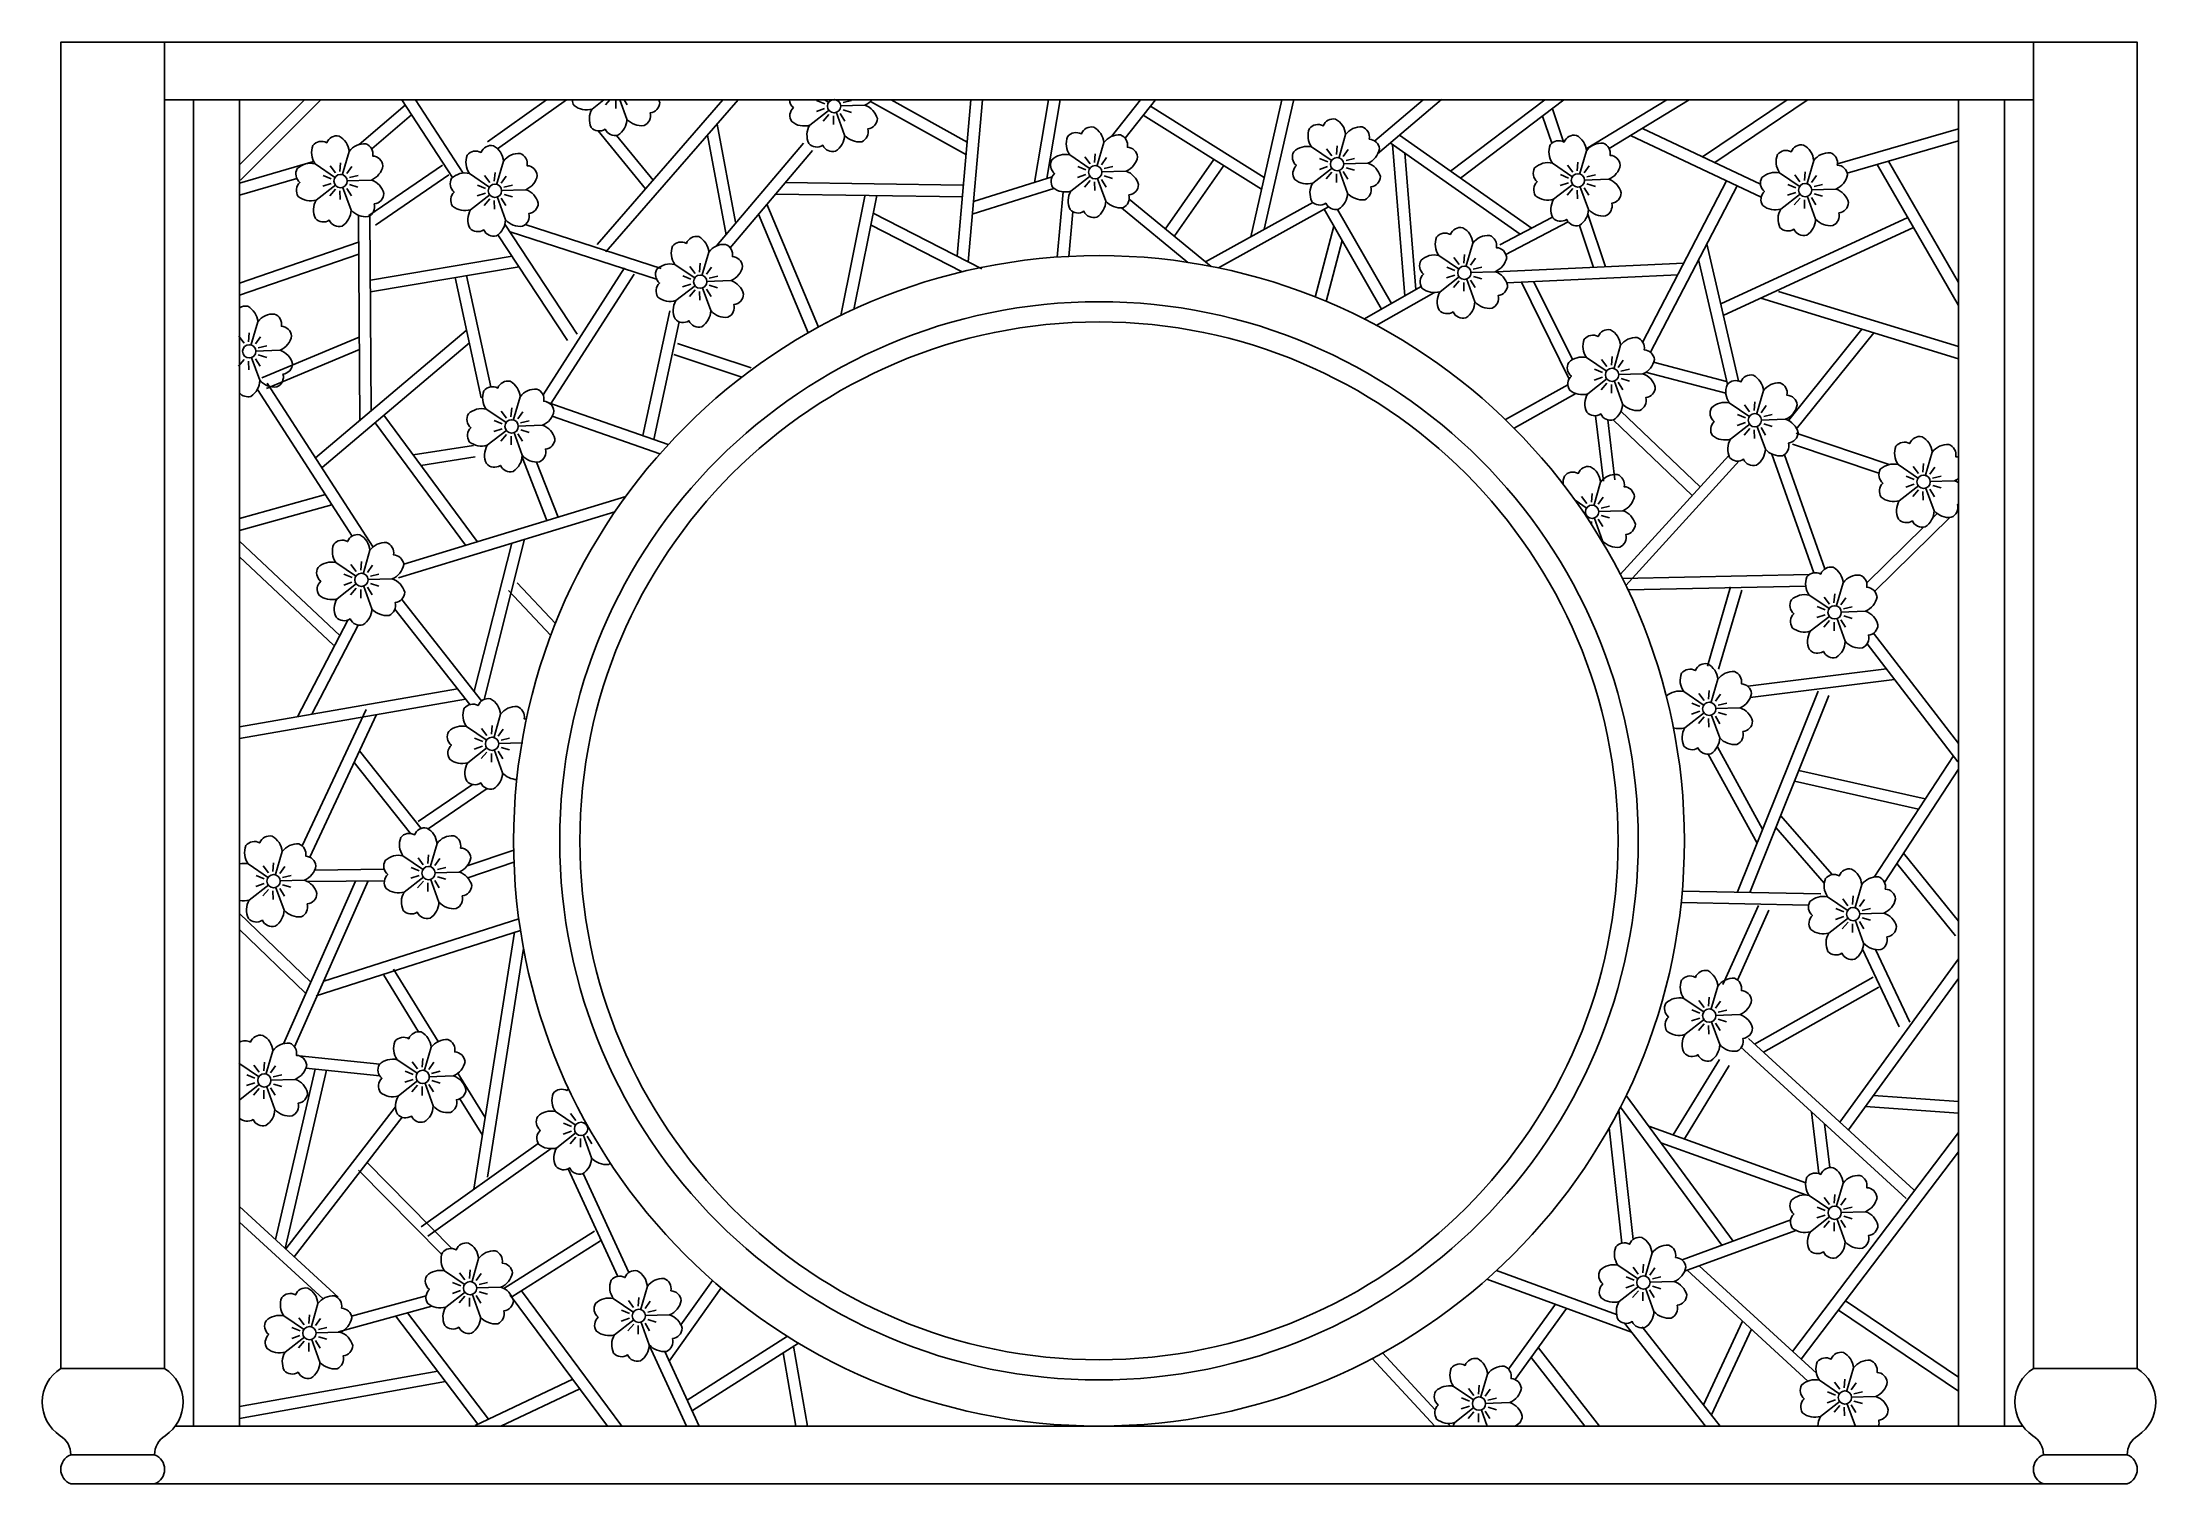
# Model space of a CAD drawing. Header units: metres. Extents: x 4363 to 8027, y 1003 to 3503.
import ezdxf

# ---------------------------------------------------------------- set-up
doc = ezdxf.new("R2010")
doc.units = ezdxf.units.M
for name, color, linetype in [('3', 3, 'Continuous'), ('4', 4, 'Continuous'), ('7', 7, 'Continuous')]:
    doc.layers.add(name, color=color, linetype=linetype)

msp = doc.modelspace()

# ---------------------------------------------------------------- linework, layer by layer
at = {"layer": '3'}
for p, q in [((4817.61, 3402.87), (4704.92, 3290.32)), ((4845.91, 3402.87), (4706.44, 3263.57)), ((4912.06, 3325.45), (4992.04, 3393.93)), ((4934, 3317.91), (5003.06, 3377.04)), ((4986.21, 3402.87), (5074.04, 3268.22)), ((5010.09, 3402.87), (5092.85, 3275.99)), ((5237.08, 3402.87), (5134.62, 3330.3)), ((5271.69, 3402.87), (5152.14, 3318.2)), ((5316.1, 3387.03), (5336.43, 3402.87)), ((5325.08, 3152.26), (5542.92, 3402.87)), ((5339.5, 3394.18), (5346.94, 3402.87)), ((5340.18, 3139.14), (5569.42, 3402.87)), ((5357.42, 3387.9), (5357.18, 3403.04)), ((5376.51, 3369.64), (5364.45, 3402.87)), ((5376.94, 3394.1), (5371.58, 3402.87)), ((5693.47, 3359.11), (5727.45, 3385.59)), ((5704.94, 3382.9), (5719.27, 3387.81)), ((5705.38, 3401.89), (5719.41, 3396.06)), ((5716.87, 3366.26), (5726.75, 3377.8)), ((5719.54, 3402.87), (5727.04, 3397.8)), ((5734.79, 3359.98), (5734.55, 3375.12)), ((5753.88, 3341.72), (5739.19, 3382.21)), ((5789.08, 3393.79), (5746.03, 3392.33)), ((5754.31, 3366.18), (5746.39, 3379.14)), ((5765.95, 3401.76), (5751.18, 3398.23)), ((5765.82, 3381.28), (5751.34, 3385.73)), ((5798.71, 3400.04), (5965.43, 3307.52)), ((5834.82, 3402.87), (5966.44, 3329.84)), ((5972.87, 3402.87), (5948.99, 3131.76)), ((5992.95, 3402.87), (5968.2, 3121.92)), ((6107.18, 3402.87), (6083.33, 3259.92)), ((6127.46, 3402.87), (6104.73, 3266.67)), ((6267.16, 3402.87), (6216.95, 3339.52)), ((6292.68, 3402.87), (6240.2, 3336.66)), ((6271.61, 3376.28), (6476.87, 3247.84)), ((6284.11, 3392.06), (6481.58, 3268.48)), ((6512.21, 3402.87), (6458.07, 3165.41)), ((6532.4, 3401.42), (6481.56, 3178.44)), ((6756.95, 3402.87), (6673.05, 3331.72)), ((6788.92, 3403.76), (6677.69, 3309.43)), ((6967.97, 3402.87), (6804.49, 3279.5)), ((7001.17, 3402.87), (6821.68, 3267.41)), ((6964.18, 3374.95), (6980.05, 3327.73)), ((6981.01, 3387.65), (7000.31, 3330.23)), ((7179.75, 3402.87), (7039.77, 3317.84)), ((7218.28, 3402.87), (7079.6, 3318.64)), ((7387.92, 3402.87), (7241.45, 3304.08)), ((7423.03, 3402.43), (7262.51, 3294.16)), ((5326.44, 3349.07), (5408.83, 3248.61)), ((5358.66, 3341.32), (5422.14, 3263.92)), ((5516.28, 3341.74), (5548.38, 3169.09)), ((5533.04, 3361.02), (5564.64, 3191.06)), ((6622.58, 3342.85), (6610.66, 3301.45)), ((6715.85, 3341.8), (6945.96, 3180.06)), ((7116.3, 3340.93), (7343.09, 3234.08)), ((7137.06, 3353.26), (7341.84, 3256.78)), ((7475.31, 3291.8), (7685.08, 3352.56)), ((4894.83, 3313.52), (4882.91, 3272.13)), ((5682.78, 3327.94), (5531.86, 3149.56)), ((5698.05, 3315.02), (5555.53, 3146.57)), ((6144.19, 3307.46), (6179.88, 3283.33)), ((6170.37, 3303.9), (6179.46, 3291.79)), ((6188.56, 3309.35), (6187.35, 3294.21)), ((6203.28, 3328.89), (6191.36, 3287.49)), ((6207.99, 3302.9), (6199.28, 3290.5)), ((6394.32, 3299.5), (6309.86, 3178.99)), ((6563.49, 3321.42), (6599.18, 3297.29)), ((6577.52, 3301.38), (6591.55, 3295.54)), ((6589.66, 3317.86), (6598.76, 3305.75)), ((6607.86, 3323.31), (6606.64, 3308.17)), ((6627.29, 3316.86), (6618.58, 3304.46)), ((6638.09, 3301.24), (6623.32, 3297.72)), ((6700.09, 3328.43), (6925.3, 3170.13)), ((6703.85, 3325.79), (6725.41, 3063.07)), ((6725.15, 3310.82), (6744.59, 3073.91)), ((7040.2, 3314.72), (7028.28, 3273.32)), ((7492.29, 3275.9), (7685.08, 3331.74)), ((4704.92, 3258.28), (4833.31, 3296.21)), ((4704.92, 3237.42), (4804.08, 3266.72)), ((4835.74, 3292.09), (4871.43, 3267.96)), ((4849.77, 3272.05), (4863.8, 3266.22)), ((4861.91, 3288.54), (4871.01, 3276.42)), ((4880.11, 3293.99), (4878.89, 3278.84)), ((4933.48, 3263.95), (4890.42, 3262.49)), ((4899.54, 3287.53), (4890.83, 3275.14)), ((4910.35, 3271.91), (4895.57, 3268.39)), ((5056.69, 3289.5), (4929.1, 3202.18)), ((5067.99, 3273), (4940.4, 3185.68)), ((5103.4, 3275.29), (5139.09, 3251.16)), ((5129.58, 3271.74), (5138.67, 3259.63)), ((5147.77, 3277.19), (5146.55, 3262.05)), ((5162.49, 3296.73), (5150.57, 3255.33)), ((5167.2, 3270.73), (5158.49, 3258.34)), ((5977.41, 3226.51), (6113.74, 3269.51)), ((6146.32, 3244.63), (6180.29, 3271.12)), ((6157.78, 3268.43), (6172.12, 3273.34)), ((6158.22, 3287.42), (6172.25, 3281.58)), ((6169.71, 3251.79), (6179.59, 3263.32)), ((6206.72, 3227.24), (6192.03, 3267.74)), ((6241.93, 3279.32), (6198.87, 3277.86)), ((6207.15, 3251.7), (6199.23, 3264.67)), ((6218.8, 3287.28), (6204.02, 3283.76)), ((6218.66, 3266.81), (6204.18, 3271.26)), ((6411.29, 3288.87), (6326.24, 3167.51)), ((6565.61, 3258.59), (6599.59, 3285.08)), ((6577.08, 3282.39), (6591.41, 3287.3)), ((6589.01, 3265.75), (6598.89, 3277.28)), ((6606.93, 3259.46), (6606.69, 3274.61)), ((6626.02, 3241.2), (6611.33, 3281.7)), ((6661.23, 3293.28), (6618.17, 3291.82)), ((6626.45, 3265.66), (6618.53, 3278.63)), ((6637.96, 3280.77), (6623.48, 3285.22)), ((6981.11, 3293.28), (7016.8, 3269.16)), ((6995.14, 3273.24), (7009.17, 3267.41)), ((7007.29, 3289.73), (7016.38, 3277.62)), ((7025.48, 3295.18), (7024.27, 3280.04)), ((7078.85, 3265.14), (7035.79, 3263.69)), ((7044.91, 3288.73), (7036.2, 3276.33)), ((7055.72, 3273.11), (7040.94, 3269.58)), ((7283.14, 3262.33), (7137.65, 2983.24)), ((7375.05, 3276.42), (7410.74, 3252.29)), ((7401.22, 3272.87), (7410.32, 3260.75)), ((7419.42, 3278.32), (7418.2, 3263.18)), ((7434.14, 3297.86), (7422.22, 3256.46)), ((7438.85, 3271.86), (7430.14, 3259.47)), ((7544.33, 3290.97), (7685.08, 3046.26)), ((7564.11, 3296.7), (7685.08, 3086.37)), ((4837.86, 3229.27), (4871.84, 3255.75)), ((4849.33, 3253.06), (4863.66, 3257.97)), ((4861.26, 3236.42), (4871.14, 3247.96)), ((4879.18, 3230.14), (4878.94, 3245.28)), ((4898.27, 3211.87), (4883.58, 3252.37)), ((4898.7, 3236.33), (4890.78, 3249.3)), ((4910.21, 3251.44), (4895.73, 3255.89)), ((5105.53, 3212.47), (5139.5, 3238.96)), ((5116.99, 3236.27), (5131.33, 3241.17)), ((5117.43, 3255.25), (5131.46, 3249.42)), ((5128.92, 3219.62), (5138.8, 3231.16)), ((5146.84, 3213.34), (5146.6, 3228.49)), ((5165.93, 3195.08), (5151.24, 3235.58)), ((5201.14, 3247.15), (5158.08, 3245.7)), ((5166.36, 3219.54), (5158.44, 3232.5)), ((5178.01, 3255.12), (5163.23, 3251.59)), ((5177.87, 3234.64), (5163.39, 3239.09)), ((5634.29, 3239.66), (5958.92, 3234.78)), ((5651, 3259.41), (5959.22, 3254.78)), ((5789.1, 3235.9), (5747.21, 3028.75)), ((5809.74, 3237.02), (5769.79, 3039.51)), ((5976.55, 3205.27), (6116.82, 3249.51)), ((6132.97, 3243.41), (6122.29, 3130.26)), ((6187.63, 3245.5), (6187.39, 3260.65)), ((6247.48, 3230.51), (6389.28, 3114.1)), ((6379.74, 3121.94), (6565.68, 3225.12)), ((6983.24, 3230.46), (7017.21, 3256.95)), ((6994.71, 3254.26), (7009.04, 3259.17)), ((7006.63, 3237.61), (7016.51, 3249.15)), ((7024.55, 3231.33), (7024.32, 3246.48)), ((7043.64, 3213.07), (7028.95, 3253.57)), ((7044.07, 3237.53), (7036.15, 3250.49)), ((7055.58, 3252.63), (7041.1, 3257.09)), ((7301.24, 3253.8), (7150.94, 2965.46)), ((7377.17, 3213.6), (7411.15, 3240.08)), ((7388.64, 3237.39), (7402.97, 3242.3)), ((7389.08, 3256.38), (7403.11, 3250.55)), ((7400.57, 3220.75), (7410.45, 3232.29)), ((7418.49, 3214.47), (7418.25, 3229.61)), ((7437.58, 3196.21), (7422.89, 3236.7)), ((7472.79, 3248.28), (7429.73, 3246.82)), ((7438.01, 3220.67), (7430.09, 3233.63)), ((7449.65, 3256.25), (7434.88, 3252.72)), ((7449.52, 3235.77), (7435.04, 3240.22)), ((4910.95, 3202.06), (4913.4, 2846.9)), ((4930.95, 3202.2), (4933.28, 2863.72)), ((5604.78, 3204.79), (5690.89, 2998.83)), ((5619.29, 3221.94), (5708.46, 3008.66)), ((5803.52, 3206.27), (5991.97, 3109.74)), ((6149.79, 3208.8), (6142.49, 3131.51)), ((6234.04, 3215.67), (6349.26, 3121.08)), ((6402.16, 3111.51), (6592.9, 3217.35)), ((6585.28, 3213.12), (6684.62, 3040.01)), ((6608.45, 3212.93), (6702.03, 3049.85)), ((6890.05, 3151.64), (6980.32, 3198.98)), ((6899.33, 3133.93), (7008.57, 3191.21)), ((7042.44, 3204.92), (7073.2, 3113.44)), ((7597.24, 3198.99), (7272.91, 3049.1)), ((4911.26, 3156.19), (4704.92, 3085.27)), ((5152.82, 3169.02), (5273.38, 2985.88)), ((5164.8, 3187.19), (5290.09, 2996.88)), ((5174.31, 3173.88), (5429.49, 3091.28)), ((5200.21, 3186.52), (5435.65, 3110.31)), ((5798.56, 3186.34), (5957.81, 3104.77)), ((6602.19, 3183.65), (6570.08, 3061.02)), ((6616.39, 3158.91), (6588.76, 3053.38)), ((6843.23, 3154.52), (6831.31, 3113.12)), ((7027.96, 3185.23), (7052.43, 3112.46)), ((7248.95, 3153.49), (7303.54, 2915.57)), ((7607.25, 3181.58), (7277.14, 3029.03)), ((4911.41, 3135.09), (4704.92, 3064.12)), ((5177.37, 3131.73), (4931.72, 3090.45)), ((5459.34, 3117.6), (5495.02, 3093.47)), ((5503.7, 3119.5), (5502.49, 3104.35)), ((5518.43, 3139.03), (5506.51, 3097.63)), ((6784.14, 3133.08), (6819.83, 3108.95)), ((6810.32, 3129.53), (6819.41, 3117.42)), ((6828.51, 3134.98), (6827.3, 3119.84)), ((6847.94, 3128.53), (6839.23, 3116.13)), ((6882.99, 3104.53), (7208.83, 3119.79)), ((7234.71, 3126.16), (7284.43, 2909.43)), ((5189.39, 3113.47), (4931.86, 3070.19)), ((5078.49, 3094.83), (5124.06, 2886.41)), ((5098.23, 3098.15), (5140.4, 2905.31)), ((5372.51, 3111.54), (5230.99, 2891.66)), ((5389.32, 3100.72), (5244.17, 2875.18)), ((5461.46, 3054.78), (5495.44, 3081.26)), ((5472.93, 3078.57), (5487.26, 3083.48)), ((5473.37, 3097.56), (5487.39, 3091.73)), ((5485.51, 3114.04), (5494.61, 3101.93)), ((5557.07, 3089.46), (5514.02, 3088)), ((5523.14, 3113.04), (5514.43, 3100.65)), ((5533.94, 3097.42), (5519.17, 3093.9)), ((5533.81, 3076.95), (5519.33, 3081.4)), ((6753.57, 3078.99), (6654.26, 3022.85)), ((6786.27, 3070.26), (6820.24, 3096.75)), ((6797.74, 3094.06), (6812.07, 3098.96)), ((6798.17, 3113.04), (6812.2, 3107.21)), ((6809.66, 3077.41), (6819.55, 3088.95)), ((6827.59, 3071.13), (6827.35, 3086.28)), ((6846.67, 3052.87), (6831.98, 3093.37)), ((6881.88, 3104.94), (6838.82, 3103.49)), ((6847.1, 3077.33), (6839.18, 3090.29)), ((6858.75, 3112.91), (6843.97, 3109.38)), ((6858.61, 3092.43), (6844.14, 3096.89)), ((6902.23, 3085.41), (7198.73, 3099.29)), ((6927.38, 3086.59), (7010.14, 2918.83)), ((6949.18, 3087.61), (7015.87, 2952.42)), ((5484.86, 3061.93), (5494.74, 3073.46)), ((5502.78, 3055.64), (5502.54, 3070.79)), ((5521.87, 3037.38), (5507.18, 3077.88)), ((5522.29, 3061.84), (5514.38, 3074.81)), ((6775.33, 3068.32), (6675.55, 3011.91)), ((7342.61, 3059.28), (7685.08, 2954.03)), ((7373.04, 3070.85), (7685.08, 2974.95)), ((4736.51, 3018.23), (4724.59, 2976.83)), ((5450.76, 3037), (5404, 2820.71)), ((5467.1, 3017.95), (5423.03, 2814.06)), ((7517.79, 3005.44), (7390.45, 2847.01)), ((4703.59, 2993.24), (4712.69, 2981.12)), ((4721.79, 2998.69), (4720.57, 2983.55)), ((4775.16, 2968.65), (4732.1, 2967.19)), ((4741.22, 2992.23), (4732.51, 2979.84)), ((4752.03, 2976.62), (4737.25, 2973.09)), ((4912.4, 2991.37), (4743.67, 2920.94)), ((4912.55, 2969.76), (4751.38, 2902.48)), ((4836.49, 2781.85), (5097.6, 3002.71)), ((4848.25, 2765.6), (5103.3, 2981.34)), ((5464.16, 2980.46), (5591.75, 2937.98)), ((7099.29, 2977.45), (7087.37, 2936.06)), ((7538.37, 2999.12), (7403.85, 2831.76)), ((4702.94, 2941.12), (4712.82, 2952.66)), ((4720.86, 2934.84), (4720.62, 2949.98)), ((4739.95, 2916.58), (4725.26, 2957.07)), ((4740.38, 2941.04), (4732.46, 2954)), ((4751.89, 2956.14), (4737.41, 2960.59)), ((5457.85, 2961.48), (5575.88, 2922.18)), ((7040.2, 2956.02), (7075.89, 2931.89)), ((7054.23, 2935.98), (7068.26, 2930.15)), ((7066.38, 2952.47), (7075.47, 2940.35)), ((7084.57, 2957.92), (7083.36, 2942.78)), ((7104, 2951.46), (7095.29, 2939.07)), ((7114.81, 2935.85), (7100.03, 2932.32)), ((7156.62, 2947.83), (7283.23, 2914.66)), ((4735.84, 2900.75), (4900.14, 2646.5)), ((4752.64, 2911.6), (4936.25, 2627.47)), ((7007.9, 2908.61), (6899.7, 2848.37)), ((7042.33, 2893.2), (7076.3, 2919.68)), ((7053.8, 2916.99), (7068.13, 2921.9)), ((7065.72, 2900.35), (7075.6, 2911.89)), ((7083.64, 2894.07), (7083.41, 2909.21)), ((7102.73, 2875.81), (7088.04, 2916.3)), ((7137.94, 2927.88), (7094.88, 2926.42)), ((7103.16, 2900.27), (7095.24, 2913.23)), ((7114.67, 2915.37), (7100.19, 2919.82)), ((7142.81, 2930.78), (7281.87, 2894.34)), ((7346.91, 2898.76), (7334.99, 2857.36)), ((5132.32, 2866.69), (5168, 2842.56)), ((5158.49, 2863.13), (5167.59, 2851.02)), ((5176.68, 2868.59), (5175.47, 2853.44)), ((5191.41, 2888.12), (5179.49, 2846.72)), ((5196.12, 2862.13), (5187.41, 2849.74)), ((5237.62, 2878.88), (5448.2, 2805.26)), ((7021.88, 2893.5), (6914.55, 2833.75)), ((7099.87, 2862.96), (7237.21, 2731.84)), ((7287.82, 2877.33), (7323.51, 2853.2)), ((7314, 2873.77), (7323.09, 2861.66)), ((7332.19, 2879.22), (7330.97, 2864.08)), ((7351.62, 2872.77), (7342.91, 2860.37)), ((4939.75, 2842.99), (5096.83, 2630.59)), ((4955.05, 2855.94), (5117.12, 2636.78)), ((5134.44, 2803.87), (5168.42, 2830.35)), ((5145.91, 2827.66), (5160.24, 2832.57)), ((5146.35, 2846.65), (5160.37, 2840.81)), ((5157.84, 2811.02), (5167.72, 2822.55)), ((5194.85, 2786.47), (5180.16, 2826.97)), ((5230.05, 2838.55), (5187, 2837.09)), ((5195.27, 2810.93), (5187.36, 2823.9)), ((5206.92, 2846.51), (5192.15, 2842.99)), ((5206.79, 2826.04), (5192.31, 2830.49)), ((5246.98, 2854.42), (5433.68, 2789.15)), ((7056.05, 2855.19), (7069.67, 2741.8)), ((7077.06, 2847.92), (7089.53, 2744.19)), ((7086.71, 2847.87), (7223.73, 2717.05)), ((7289.94, 2814.5), (7323.92, 2840.99)), ((7301.41, 2838.3), (7315.74, 2843.21)), ((7301.85, 2857.29), (7315.88, 2851.45)), ((7313.34, 2821.65), (7323.22, 2833.19)), ((7331.26, 2815.37), (7331.02, 2830.52)), ((7350.35, 2797.11), (7335.66, 2837.61)), ((7385.56, 2849.18), (7342.5, 2847.73)), ((7350.78, 2821.57), (7342.86, 2834.53)), ((7362.43, 2857.15), (7347.65, 2853.62)), ((7362.29, 2836.67), (7347.81, 2841.13)), ((7403.85, 2824.66), (7564.97, 2770.41)), ((5005.95, 2787.11), (5110.52, 2803.36)), ((5175.76, 2804.73), (5175.52, 2819.88)), ((7286.88, 2786.36), (7098.76, 2579.87)), ((7361.82, 2788.59), (7434.66, 2582.8)), ((7383.39, 2787.6), (7453.5, 2589.5)), ((7397.47, 2805.7), (7547.31, 2755.25)), ((7639.55, 2791.96), (7627.63, 2750.56)), ((5019.37, 2768.96), (5113.59, 2783.6)), ((5194.63, 2783.43), (5237.83, 2673.6)), ((5219.48, 2774.88), (5257.02, 2679.45)), ((7305.09, 2776.65), (7108.32, 2560.67)), ((7580.46, 2770.53), (7616.15, 2746.4)), ((7594.49, 2750.49), (7608.52, 2744.65)), ((7606.63, 2766.97), (7615.73, 2754.86)), ((7624.83, 2772.42), (7623.61, 2757.28)), ((7644.26, 2765.97), (7635.55, 2753.57)), ((7655.06, 2750.35), (7640.29, 2746.82)), ((4704.92, 2676.85), (4853.69, 2718.39)), ((4989.46, 2597.84), (5374.42, 2715.26)), ((7031.75, 2715.02), (7040.84, 2702.91)), ((7049.94, 2720.47), (7048.72, 2705.33)), ((7064.66, 2740.01), (7052.74, 2698.61)), ((7069.37, 2714.02), (7060.66, 2701.62)), ((7582.58, 2707.7), (7616.56, 2734.19)), ((7594.05, 2731.5), (7608.38, 2736.41)), ((7605.98, 2714.85), (7615.86, 2726.39)), ((7623.9, 2708.57), (7623.66, 2723.72)), ((7642.99, 2690.31), (7628.3, 2730.81)), ((7678.2, 2742.38), (7635.14, 2740.93)), ((7643.42, 2714.77), (7635.5, 2727.73)), ((7654.93, 2729.87), (7640.45, 2734.33)), ((4704.92, 2656.08), (4865.06, 2700.8)), ((4980.69, 2574.25), (5355.68, 2688.64)), ((7020.45, 2708.52), (7041.26, 2694.45)), ((7068.1, 2638.36), (7053.41, 2678.86)), ((7103.31, 2690.43), (7060.25, 2688.98)), ((7068.53, 2662.82), (7060.61, 2675.78)), ((7080.18, 2698.4), (7065.4, 2694.88)), ((7080.04, 2677.92), (7065.56, 2682.38)), ((7670, 2678.73), (7539.91, 2550.6)), ((7648.3, 2685.42), (7640.06, 2677.31)), ((7685.08, 2693.58), (7683.47, 2691.99)), ((5199.14, 2640.89), (5128.72, 2363.13)), ((7048.85, 2666.65), (7048.77, 2671.77)), ((7624.41, 2661.89), (7526.15, 2565.12)), ((4704.92, 2637.69), (4878.71, 2474.17)), ((4704.92, 2610.23), (4867.77, 2457)), ((4916.17, 2602.37), (4914.96, 2587.23)), ((4930.89, 2621.91), (4918.97, 2580.51)), ((5176.78, 2634.07), (5111.71, 2377.41)), ((4871.8, 2600.48), (4907.49, 2576.35)), ((4885.4, 2561.45), (4899.73, 2566.36)), ((4885.83, 2580.43), (4899.86, 2574.6)), ((4897.98, 2596.92), (4907.07, 2584.81)), ((4969.54, 2572.33), (4926.48, 2570.88)), ((4935.6, 2595.92), (4926.89, 2583.52)), ((4946.41, 2580.3), (4931.63, 2576.77)), ((5185.98, 2565.46), (5252.55, 2494.73)), ((7426.36, 2579.52), (7102.28, 2572.91)), ((7485.28, 2565.55), (7473.36, 2524.15)), ((4873.93, 2537.65), (4907.9, 2564.14)), ((4897.32, 2544.8), (4907.2, 2556.34)), ((4915.24, 2538.52), (4915.01, 2553.67)), ((4934.33, 2520.26), (4919.64, 2560.76)), ((4934.76, 2544.72), (4926.84, 2557.68)), ((4946.27, 2559.82), (4931.8, 2564.28)), ((4985.99, 2536.62), (5124.53, 2360.65)), ((5171.42, 2551.76), (5244.55, 2474.05)), ((7420.41, 2559.39), (7111.95, 2553.11)), ((7290.15, 2558.34), (7249.86, 2421.03)), ((7309.34, 2552.71), (7269.05, 2415.4)), ((7426.19, 2544.12), (7461.88, 2519.99)), ((7452.36, 2540.56), (7461.46, 2528.45)), ((7470.56, 2546.02), (7469.34, 2530.87)), ((7489.99, 2539.56), (7481.28, 2527.17)), ((4892.5, 2500.67), (4805.3, 2333.15)), ((4910.53, 2491.97), (4830.09, 2337.46)), ((4974.07, 2519.43), (5104.15, 2354.2)), ((7428.31, 2481.3), (7462.29, 2507.78)), ((7439.78, 2505.09), (7454.11, 2510)), ((7440.22, 2524.08), (7454.25, 2518.24)), ((7451.71, 2488.45), (7461.59, 2499.98)), ((7469.63, 2482.16), (7469.39, 2497.31)), ((7488.72, 2463.9), (7474.03, 2504.4)), ((7523.93, 2515.98), (7480.87, 2514.52)), ((7489.15, 2488.36), (7481.23, 2501.33)), ((7500.79, 2523.94), (7486.02, 2520.42)), ((7500.66, 2503.47), (7486.18, 2507.92)), ((7526.65, 2459.49), (7684.34, 2254.95)), ((7537.68, 2477.95), (7685.08, 2286.74)), ((7267.84, 2398.21), (7255.92, 2356.82)), ((7319.78, 2385.99), (7560.34, 2416.3)), ((7324.3, 2366.41), (7574.15, 2397.88)), ((5082.78, 2381.36), (4704.92, 2315.72)), ((5096.84, 2363.5), (4704.92, 2295.42)), ((4924.44, 2345.63), (4813.64, 2109.1)), ((7208.75, 2376.78), (7244.44, 2352.65)), ((7222.78, 2356.74), (7236.81, 2350.91)), ((7234.93, 2373.23), (7244.02, 2361.11)), ((7253.12, 2378.68), (7251.9, 2363.54)), ((7306.49, 2348.64), (7263.43, 2347.18)), ((7272.55, 2372.22), (7263.84, 2359.83)), ((7283.36, 2356.6), (7268.58, 2353.08)), ((7441.84, 2377.43), (7302.01, 2029.44)), ((7460.4, 2369.97), (7323.19, 2028.51)), ((4942.55, 2337.14), (4826.6, 2089.62)), ((5098.34, 2316.08), (5134.03, 2291.95)), ((5124.51, 2312.52), (5133.61, 2300.41)), ((5142.7, 2317.98), (5141.49, 2302.83)), ((5157.43, 2337.51), (5145.51, 2296.11)), ((5162.14, 2311.52), (5153.43, 2299.13)), ((7210.88, 2313.96), (7244.85, 2340.44)), ((7222.34, 2337.75), (7236.68, 2342.66)), ((7234.27, 2321.11), (7244.15, 2332.65)), ((7252.19, 2314.83), (7251.95, 2329.97)), ((7271.28, 2296.56), (7256.59, 2337.06)), ((7271.71, 2321.03), (7263.79, 2333.99)), ((7283.22, 2336.13), (7268.74, 2340.58)), ((4912.94, 2273.92), (5019.73, 2139.42)), ((5100.46, 2253.26), (5134.44, 2279.74)), ((5111.93, 2277.05), (5126.26, 2281.96)), ((5112.37, 2296.04), (5126.39, 2290.21)), ((5123.86, 2260.41), (5133.74, 2271.94)), ((5160.87, 2235.86), (5146.18, 2276.36)), ((5196.07, 2287.94), (5153.02, 2286.48)), ((5161.29, 2260.32), (5153.38, 2273.29)), ((5172.94, 2295.9), (5158.17, 2292.38)), ((5172.81, 2275.43), (5158.33, 2279.88)), ((7267.1, 2281.03), (7345.63, 2137.99)), ((4903.46, 2253.69), (5001.16, 2130.64)), ((5141.78, 2254.12), (5141.54, 2269.27)), ((7251.41, 2268.04), (7335.99, 2114)), ((7408.17, 2240), (7627.6, 2190.75)), ((7676.29, 2265.38), (7539.12, 2055.15)), ((7685.08, 2242.25), (7556.9, 2045.79)), ((5108.95, 2215.59), (5014.3, 2151.38)), ((5133.93, 2208.37), (5031.6, 2138.95)), ((7400.62, 2221.2), (7615.93, 2172.87)), ((7368.38, 2140.98), (7452.54, 2044.66)), ((7376.75, 2161.8), (7466.26, 2059.35)), ((4778.68, 2099.32), (4766.76, 2057.92)), ((4988.12, 2091.9), (5023.81, 2067.77)), ((5032.49, 2093.8), (5031.27, 2078.65)), ((5047.21, 2113.33), (5035.29, 2071.94)), ((5180.13, 2101.72), (5099.67, 2074.64)), ((7589.82, 2096.24), (7685.08, 1978.34)), ((4719.59, 2077.89), (4755.28, 2053.76)), ((4733.62, 2057.85), (4747.65, 2052.01)), ((4745.77, 2074.33), (4754.86, 2062.22)), ((4763.96, 2079.79), (4762.74, 2064.64)), ((4783.39, 2073.33), (4774.68, 2060.94)), ((4794.2, 2057.71), (4779.42, 2054.19)), ((4835.04, 2067.28), (4955.67, 2068.58)), ((4990.24, 2029.08), (5024.22, 2055.56)), ((5001.71, 2052.87), (5016.04, 2057.78)), ((5002.15, 2071.86), (5016.18, 2066.03)), ((5014.29, 2088.35), (5023.39, 2076.23)), ((5050.65, 2011.68), (5035.96, 2052.18)), ((5085.86, 2063.76), (5042.8, 2062.3)), ((5051.92, 2087.34), (5043.21, 2074.95)), ((5062.73, 2071.72), (5047.95, 2068.2)), ((5062.59, 2051.25), (5048.11, 2055.7)), ((5180.68, 2080.8), (5100.41, 2053.79)), ((7578.33, 2078.64), (7679.88, 1952.95)), ((4721.71, 2015.07), (4755.69, 2041.55)), ((4733.18, 2038.86), (4747.51, 2043.77)), ((4745.11, 2022.22), (4754.99, 2033.75)), ((4763.03, 2015.93), (4762.79, 2031.08)), ((4782.12, 1997.67), (4767.43, 2038.17)), ((4817.33, 2049.75), (4774.27, 2048.29)), ((4782.55, 2022.13), (4774.63, 2035.1)), ((4794.06, 2037.24), (4779.58, 2041.69)), ((4906.03, 2048.05), (4780.77, 1765.97)), ((4928.02, 2048.28), (4800.27, 1760.6)), ((4822.97, 2047.15), (4955.99, 2048.58)), ((5013.64, 2036.23), (5023.52, 2047.77)), ((5031.56, 2029.94), (5031.32, 2045.09)), ((5051.08, 2036.14), (5043.16, 2049.11)), ((7206.25, 2030.74), (7446.6, 2026.17)), ((7458.27, 2020.74), (7493.96, 1996.61)), ((7484.45, 2017.19), (7493.54, 2005.07)), ((7502.64, 2022.64), (7501.42, 2007.5)), ((7517.36, 2042.18), (7505.44, 2000.78)), ((7522.07, 2016.18), (7513.36, 2003.79)), ((4704.92, 1991.72), (4828.26, 1872.92)), ((4850.81, 1874.43), (5189.05, 1982.63)), ((7204.33, 2010.77), (7425.3, 2006.57)), ((7338.29, 2005.95), (7276.67, 1868.64)), ((7356.54, 1997.76), (7302.11, 1876.48)), ((7460.39, 1957.92), (7494.37, 1984.4)), ((7471.86, 1981.72), (7486.2, 1986.62)), ((7472.3, 2000.7), (7486.33, 1994.87)), ((7520.8, 1940.53), (7506.11, 1981.02)), ((7556.01, 1992.6), (7512.95, 1991.14)), ((7532.88, 2000.57), (7518.1, 1997.04)), ((7532.74, 1980.09), (7518.26, 1984.54)), ((4704.92, 1963.95), (4818.78, 1854.28)), ((4837.54, 1849.19), (5191.95, 1962.56)), ((5111.31, 1513.5), (5181.59, 1959.24)), ((7483.79, 1965.07), (7493.67, 1976.61)), ((7501.71, 1958.79), (7501.47, 1973.93)), ((7521.23, 1964.99), (7513.31, 1977.95)), ((5134.9, 1534.71), (5197.37, 1930.91)), ((7685.08, 1913.34), (7479.45, 1630.04)), ((7518.59, 1930.01), (7582.58, 1795.07)), ((7541.04, 1929.35), (7600.65, 1803.64)), ((5015.32, 1786.89), (4954.74, 1884.99)), ((5049.41, 1769.77), (4971.76, 1895.5)), ((7537.03, 1881.33), (7331.61, 1765.5)), ((7685.08, 1879.29), (7494.29, 1616.44)), ((7208.78, 1844.65), (7244.47, 1820.53)), ((7234.96, 1841.1), (7244.05, 1828.99)), ((7253.15, 1846.55), (7251.94, 1831.41)), ((7267.87, 1866.09), (7255.95, 1824.69)), ((7272.58, 1840.1), (7263.87, 1827.7)), ((7546.85, 1863.9), (7347.12, 1751.28)), ((7210.91, 1781.83), (7244.88, 1808.32)), ((7222.38, 1805.63), (7236.71, 1810.54)), ((7222.81, 1824.61), (7236.84, 1818.78)), ((7234.3, 1788.98), (7244.19, 1800.52)), ((7252.23, 1782.7), (7251.99, 1797.85)), ((7271.31, 1764.44), (7256.62, 1804.94)), ((7306.52, 1816.51), (7263.46, 1815.06)), ((7271.74, 1788.9), (7263.82, 1801.86)), ((7283.39, 1824.48), (7268.61, 1820.95)), ((7283.25, 1804), (7268.78, 1808.46)), ((5037.16, 1759.78), (5025.24, 1718.38)), ((7307.48, 1760.49), (7594.25, 1497.72)), ((7320.99, 1775.23), (7607.76, 1512.46)), ((4703.53, 1732.34), (4739.21, 1708.21)), ((4729.7, 1728.79), (4738.8, 1716.67)), ((4747.89, 1734.24), (4746.68, 1719.1)), ((4762.62, 1753.78), (4750.7, 1712.38)), ((4767.33, 1727.78), (4758.62, 1715.39)), ((4808.12, 1745), (4947.82, 1730.5)), ((4819.77, 1723.68), (4947.82, 1710.4)), ((4978.07, 1738.35), (5013.76, 1714.22)), ((5004.24, 1734.79), (5013.34, 1722.68)), ((5022.44, 1740.24), (5021.22, 1725.1)), ((5041.87, 1733.79), (5033.16, 1721.39)), ((7270.67, 1738.8), (7190.68, 1607.77)), ((7287.74, 1728.38), (7209.89, 1600.84)), ((4705.65, 1669.52), (4739.63, 1696)), ((4717.12, 1693.32), (4731.45, 1698.22)), ((4717.56, 1712.3), (4731.58, 1706.47)), ((4729.05, 1676.67), (4738.93, 1688.21)), ((4766.06, 1652.13), (4751.37, 1692.62)), ((4801.26, 1704.2), (4758.21, 1702.74)), ((4766.48, 1676.59), (4758.57, 1689.55)), ((4778.13, 1712.17), (4763.36, 1708.64)), ((4778, 1691.69), (4763.52, 1696.14)), ((4835.79, 1722.02), (4767.06, 1426.64)), ((4855.84, 1719.94), (4783.99, 1411.12)), ((4980.19, 1675.52), (5014.17, 1702.01)), ((4991.66, 1699.32), (5005.99, 1704.23)), ((4992.1, 1718.31), (5006.12, 1712.47)), ((5003.59, 1682.68), (5013.47, 1694.21)), ((5021.51, 1676.39), (5021.27, 1691.54)), ((5040.6, 1658.13), (5025.91, 1698.63)), ((5075.8, 1710.21), (5032.75, 1708.75)), ((5041.03, 1682.59), (5033.11, 1695.56)), ((5052.67, 1718.17), (5037.9, 1714.65)), ((5052.54, 1697.69), (5038.06, 1702.15)), ((5130.91, 1637.79), (5083.4, 1714.72)), ((4746.97, 1670.39), (4746.73, 1685.53)), ((4975.44, 1656.55), (4785.03, 1410.17)), ((5126.13, 1607.47), (5087.08, 1670.7)), ((7096.23, 1650.95), (7120.87, 1426.34)), ((7098.96, 1656.26), (7274.87, 1416.65)), ((7108.97, 1676.41), (7294.42, 1423.82)), ((7523.84, 1657.16), (7685.08, 1645.82)), ((7537.69, 1676.23), (7685.08, 1665.87)), ((4986.69, 1638.39), (4799.82, 1396.6)), ((5252.61, 1648.28), (5288.3, 1624.15)), ((5266.2, 1609.25), (5280.53, 1614.16)), ((5266.64, 1628.23), (5280.67, 1622.4)), ((5278.78, 1644.72), (5287.88, 1632.61)), ((7079.5, 1619.99), (7101.43, 1420.16)), ((7148.09, 1623.13), (7420.3, 1524.95)), ((7430.38, 1647.87), (7443.25, 1540.71)), ((7453.01, 1627.13), (7462.12, 1551.32)), ((5019.74, 1448.44), (5222.81, 1592.72)), ((5031.32, 1432.14), (5245.11, 1584.04)), ((5254.73, 1585.45), (5288.71, 1611.94)), ((5278.13, 1592.6), (5288.01, 1604.14)), ((5296.05, 1586.32), (5295.81, 1601.47)), ((5315.14, 1568.06), (5300.45, 1608.56)), ((5315.57, 1592.52), (5307.65, 1605.48)), ((7169.32, 1594.21), (7420.4, 1503.65)), ((7685.08, 1611.83), (7397.7, 1232.41)), ((7685.08, 1578.71), (7412.5, 1218.82)), ((4911.04, 1546.56), (5055.39, 1400.37)), ((4925.27, 1560.61), (5073.2, 1410.8)), ((5274.88, 1549.1), (5360.47, 1362.57)), ((5300.62, 1540.96), (5379.53, 1368.99)), ((7426.22, 1502.86), (7461.91, 1478.73)), ((7470.59, 1504.76), (7469.38, 1489.61)), ((7485.31, 1524.29), (7473.39, 1482.89)), ((4704.92, 1483.64), (4876.06, 1326.68)), ((7428.35, 1440.04), (7462.32, 1466.52)), ((7439.82, 1463.83), (7454.15, 1468.74)), ((7440.25, 1482.82), (7454.28, 1476.99)), ((7452.4, 1499.3), (7461.49, 1487.19)), ((7523.96, 1474.72), (7480.9, 1473.26)), ((7490.02, 1498.3), (7481.31, 1485.91)), ((7500.83, 1482.68), (7486.05, 1479.16)), ((7500.69, 1462.21), (7486.21, 1466.66)), ((4704.92, 1456.53), (4850.07, 1323.8)), ((5320.16, 1441.15), (5162.94, 1341.7)), ((7206.24, 1391.48), (7394.25, 1460.42)), ((7210.38, 1371.7), (7403.08, 1442.35)), ((7451.74, 1447.19), (7461.62, 1458.72)), ((7469.66, 1440.9), (7469.43, 1456.05)), ((7488.75, 1422.64), (7474.06, 1463.14)), ((7489.18, 1447.1), (7481.26, 1460.07)), ((5119.32, 1393.49), (5107.4, 1352.09)), ((5330.85, 1424.25), (5177.13, 1327.01)), ((7153.81, 1403.24), (7141.89, 1361.84)), ((5060.23, 1372.05), (5095.92, 1347.93)), ((5086.41, 1368.5), (5095.5, 1356.39)), ((5104.6, 1373.95), (5103.38, 1358.81)), ((5124.03, 1367.5), (5115.32, 1355.1)), ((6867.45, 1357.58), (7118.29, 1265.71)), ((6884.21, 1372.74), (7092.44, 1296.48)), ((7094.72, 1381.81), (7130.41, 1357.68)), ((7108.75, 1361.76), (7122.77, 1355.93)), ((7120.89, 1378.25), (7129.99, 1366.14)), ((7139.08, 1383.7), (7137.87, 1368.56)), ((7158.52, 1377.25), (7149.81, 1364.85)), ((7169.32, 1361.63), (7154.55, 1358.1)), ((7214.72, 1373.29), (7424.18, 1180.94)), ((7235.85, 1381.04), (7438.76, 1194.71)), ((4898.96, 1293.32), (5028.14, 1328.97)), ((5062.35, 1309.23), (5096.33, 1335.72)), ((5073.82, 1333.03), (5088.15, 1337.94)), ((5074.26, 1352.01), (5088.29, 1346.18)), ((5085.75, 1316.38), (5095.63, 1327.92)), ((5103.67, 1310.1), (5103.43, 1325.25)), ((5122.76, 1291.84), (5108.07, 1332.34)), ((5157.97, 1343.91), (5114.91, 1342.46)), ((5123.19, 1316.3), (5115.27, 1329.26)), ((5134.84, 1351.88), (5120.06, 1348.35)), ((5134.7, 1331.4), (5120.22, 1335.86)), ((5174.29, 1330.18), (5342.57, 1102.87)), ((5193.74, 1337.52), (5367.45, 1102.87)), ((5352.81, 1324.02), (5388.5, 1299.89)), ((5378.98, 1320.46), (5388.08, 1308.35)), ((5397.17, 1325.91), (5395.96, 1310.77)), ((5411.9, 1345.45), (5399.98, 1304.05)), ((5416.61, 1319.46), (5407.9, 1307.06)), ((5540, 1342.5), (5449.95, 1215.53)), ((5524.78, 1355.62), (5470, 1278.37)), ((7096.84, 1318.98), (7130.82, 1345.47)), ((7108.31, 1342.78), (7122.64, 1347.69)), ((7120.24, 1326.13), (7130.12, 1337.67)), ((7138.16, 1319.85), (7137.92, 1335)), ((7157.25, 1301.59), (7142.56, 1342.09)), ((7192.45, 1353.66), (7149.4, 1352.21)), ((7157.68, 1326.05), (7149.76, 1339.01)), ((7169.19, 1341.15), (7154.71, 1345.61)), ((7489.2, 1320.09), (7685.08, 1187.56)), ((4781.68, 1293.99), (4817.37, 1269.86)), ((4807.86, 1290.44), (4816.95, 1278.32)), ((4826.05, 1295.89), (4824.84, 1280.75)), ((4840.77, 1315.43), (4828.85, 1274.03)), ((4845.48, 1289.43), (4836.77, 1277.04)), ((4876.43, 1266.36), (5038.2, 1311.01)), ((4975.09, 1293.91), (5118.28, 1106.39)), ((4996.08, 1299.38), (5136.77, 1115.12)), ((5354.93, 1261.19), (5388.91, 1287.68)), ((5366.4, 1284.99), (5380.73, 1289.9)), ((5366.84, 1303.98), (5380.86, 1298.14)), ((5415.34, 1243.8), (5400.65, 1284.3)), ((5450.54, 1295.87), (5407.49, 1294.42)), ((5427.41, 1303.84), (5412.64, 1300.31)), ((5427.28, 1283.36), (5412.8, 1287.82)), ((6986.26, 1314.07), (6904.78, 1201.81)), ((7005.78, 1306.92), (6916.28, 1183.61)), ((7310.94, 1284.93), (7243.11, 1139.77)), ((7477.11, 1304.13), (7685.08, 1163.41)), ((4783.81, 1231.17), (4817.78, 1257.65)), ((4795.27, 1254.97), (4809.61, 1259.87)), ((4795.71, 1273.95), (4809.74, 1268.12)), ((4807.2, 1238.32), (4817.08, 1249.86)), ((4825.12, 1232.04), (4824.88, 1247.18)), ((4844.21, 1213.78), (4829.52, 1254.27)), ((4879.42, 1265.85), (4836.36, 1264.39)), ((4844.64, 1238.24), (4836.72, 1251.2)), ((4856.29, 1273.82), (4841.51, 1270.29)), ((4856.15, 1253.34), (4841.67, 1257.79)), ((5378.33, 1268.34), (5388.21, 1279.88)), ((5396.25, 1262.06), (5396.01, 1277.21)), ((5415.76, 1268.26), (5407.85, 1281.22)), ((5654.81, 1258.56), (5481.03, 1147.8)), ((5673.78, 1246.92), (5489.93, 1129.75)), ((7106.1, 1281.17), (7246.74, 1102.87)), ((7136.66, 1274.72), (7272.22, 1102.87)), ((7326.38, 1270.75), (7256.98, 1122.19)), ((5415.31, 1243.07), (5479.64, 1102.87)), ((5442.29, 1232.22), (5501.65, 1102.87)), ((5669.31, 1102.87), (5647.22, 1230)), ((5689.61, 1102.87), (5665.5, 1241.65)), ((6668.56, 1220.11), (6777.14, 1102.87)), ((6686.72, 1229.93), (6778.09, 1131.28)), ((6944.16, 1222.02), (7037.52, 1102.87)), ((6956.75, 1238.38), (7062.93, 1102.87)), ((4704.92, 1136.61), (5048.46, 1197.83)), ((4704.92, 1116.29), (5062.11, 1179.94)), ((5113.47, 1104.12), (5282.54, 1183.95)), ((6853.92, 1173.64), (6852.71, 1158.5)), ((6868.64, 1193.18), (6856.72, 1151.78)), ((7444.04, 1182.42), (7479.73, 1158.29)), ((7470.22, 1178.87), (7479.32, 1166.76)), ((7488.41, 1184.32), (7487.2, 1169.18)), ((7503.14, 1203.86), (7491.22, 1162.46)), ((7507.84, 1177.87), (7499.13, 1165.47)), ((5157.66, 1102.87), (5294.68, 1167.57)), ((6809.55, 1171.74), (6845.24, 1147.61)), ((6823.15, 1132.72), (6837.48, 1137.62)), ((6823.58, 1151.7), (6837.61, 1145.87)), ((6835.73, 1168.19), (6844.82, 1156.08)), ((6907.29, 1143.6), (6864.23, 1142.14)), ((6873.35, 1167.18), (6864.64, 1154.79)), ((6884.16, 1151.57), (6869.38, 1148.04)), ((7446.17, 1119.6), (7480.15, 1146.09)), ((7457.64, 1143.4), (7471.97, 1148.3)), ((7458.08, 1162.38), (7472.1, 1156.55)), ((7469.56, 1126.75), (7479.45, 1138.29)), ((7506.57, 1102.21), (7491.88, 1142.71)), ((7541.78, 1154.28), (7498.73, 1152.83)), ((7507, 1126.67), (7499.08, 1139.63)), ((7518.65, 1162.25), (7503.87, 1158.72)), ((7518.52, 1141.77), (7504.04, 1146.23)), ((6800.06, 1107.56), (6804.4, 1102.87)), ((6811.68, 1108.92), (6845.65, 1135.41)), ((6835.07, 1116.07), (6844.95, 1127.61)), ((6852.99, 1109.79), (6852.76, 1124.93)), ((6867.97, 1102.87), (6857.39, 1132.03)), ((6872.51, 1115.99), (6864.59, 1128.95)), ((6884.02, 1131.09), (6869.54, 1135.54)), ((7487.49, 1120.47), (7487.25, 1135.62))]:
    msp.add_line(p, q, dxfattribs=at)
msp.add_circle((6195, 2117.87), 935, dxfattribs=at)
at = {"layer": '4'}
msp.add_lwpolyline([(7977.84, 1002.87), (4412.16, 1002.87, -0.69), (4412.16, 1052.87, 0.27), (4393.71, 1086.18, -0.54), (4394.92, 1202.87), (4394.92, 3502.87), (7995.08, 3502.87), (7995.08, 1202.87, -0.54), (7996.29, 1086.18, 0.27), (7977.84, 1052.87, -0.69)], format="xyb", close=True, dxfattribs=at)
msp.add_circle((6195, 2117.87), 900, dxfattribs=at)
at = {"layer": '7'}
for p, q in [((4574.92, 3502.87), (4574.92, 1202.87)), ((7815.08, 3502.87), (7815.08, 1202.87)), ((4574.92, 3402.87), (7815.08, 3402.87)), ((4624.92, 3402.87), (4624.92, 1102.87)), ((4704.92, 3402.87), (4704.92, 1102.87)), ((7685.08, 3402.87), (7685.08, 1102.87)), ((7765.08, 3402.87), (7765.08, 1102.87)), ((4394.92, 1202.87), (4574.92, 1202.87)), ((7995.08, 1202.87), (7815.08, 1202.87)), ((4593.45, 1102.87), (7796.55, 1102.87)), ((4412.16, 1052.87), (4557.68, 1052.87)), ((7977.84, 1052.87), (7832.32, 1052.87))]:
    msp.add_line(p, q, dxfattribs=at)
for points in [[(5281.65, 3402.87, 0.14), (5284.84, 3393.25, 0.25), (5316.1, 3387.03, 0.25), (5314.51, 3355.19, 0.37), (5338.75, 3352.07, 0.37), (5360.93, 3341.82, 0.25), (5376.51, 3369.64, 0.25), (5406.3, 3358.28, 0.37), (5416.75, 3380.37, 0.37), (5433.36, 3398.29, 0.04), (5431.78, 3402.87, 0.04)], [(5658.09, 3402.87, 0.21), (5665.1, 3389.6, 0.37), (5662.2, 3365.33, 0.25), (5693.47, 3359.11, 0.25), (5691.88, 3327.27, 0.37), (5716.11, 3324.15, 0.37), (5738.3, 3313.9, 0.25), (5753.88, 3341.72, 0.25), (5783.67, 3330.36, 0.37), (5794.12, 3352.45, 0.37), (5810.72, 3370.37, 0.25), (5789.08, 3393.79, 0.11), (5801.45, 3402.87, 0.11)], [(4704.92, 2894.68, 0.3), (4724.37, 2888.76, 0.25), (4739.95, 2916.58, 0.25), (4769.74, 2905.22, 0.37), (4780.19, 2927.31, 0.37), (4796.79, 2945.24, 0.25), (4775.16, 2968.65, 0.25), (4795.16, 2993.47, 0.37), (4777.39, 3010.24, 0.37), (4765.47, 3031.57, 0.25), (4736.51, 3018.23, 0.25), (4719.08, 3044.92, 0.2), (4704.92, 3042.3, 0.2)], [(7685.08, 2783.17, 0.06), (7680.43, 2783.97, 0.37), (7668.51, 2805.3, 0.25), (7639.55, 2791.96, 0.25), (7622.12, 2818.66, 0.37), (7600.69, 2806.93, 0.37), (7576.72, 2802.19, 0.25), (7580.46, 2770.53, 0.25), (7549.68, 2762.2, 0.37), (7554.21, 2738.19, 0.37), (7551.31, 2713.93, 0.25), (7582.58, 2707.7, 0.25), (7580.99, 2675.86, 0.37), (7605.22, 2672.75, 0.37), (7627.41, 2662.5, 0.25), (7642.99, 2690.31, 0.25), (7672.78, 2678.95, 0.37), (7683.23, 2701.04, 0.03), (7685.08, 2701.34)], [(7067.93, 2635.76, 0.02), (7068.1, 2638.36, 0.25), (7097.89, 2627, 0.37), (7108.34, 2649.09, 0.37), (7124.95, 2667.02, 0.25), (7103.31, 2690.43, 0.25), (7123.31, 2715.26, 0.37), (7105.54, 2732.02, 0.37), (7093.62, 2753.35, 0.25), (7064.66, 2740.01, 0.25), (7047.24, 2766.71, 0.37), (7025.8, 2754.98, 0.37), (7001.83, 2750.24, 0.1), (6999.57, 2736.66, 0.1)], [(7685.08, 2739.04, 0.06), (7678.2, 2742.38, 0.06), (7685.08, 2746.36, 0.06)], [(7190.85, 2314.13, 0.15), (7210.88, 2313.96, 0.25), (7209.28, 2282.11, 0.37), (7233.52, 2279, 0.37), (7255.7, 2268.75, 0.25), (7271.28, 2296.56, 0.25), (7301.07, 2285.21, 0.37), (7311.52, 2307.3, 0.37), (7328.13, 2325.22, 0.25), (7306.49, 2348.64, 0.25), (7326.49, 2373.46, 0.37), (7308.72, 2390.23, 0.37), (7296.8, 2411.56, 0.25), (7267.84, 2398.21, 0.25), (7250.42, 2424.91, 0.37), (7228.98, 2413.19, 0.37), (7205.01, 2408.44, 0.25), (7208.75, 2376.78, 0.24), (7178.47, 2368.91, 0.24)], [(5202.19, 2328.94, 0.05), (5198.3, 2329.53, 0.37), (5186.38, 2350.86, 0.25), (5157.43, 2337.51, 0.25), (5140, 2364.21, 0.37), (5118.56, 2352.48, 0.37), (5094.59, 2347.74, 0.25), (5098.34, 2316.08, 0.25), (5067.56, 2307.76, 0.37), (5072.09, 2283.74, 0.37), (5069.19, 2259.48, 0.25), (5100.46, 2253.26, 0.25), (5098.87, 2221.41, 0.37), (5123.1, 2218.3, 0.37), (5145.28, 2208.05, 0.25), (5160.87, 2235.86, 0.21), (5185.59, 2224.27, 0.21)], [(4704.92, 2014.39, 0.12), (4721.71, 2015.07, 0.25), (4720.12, 1983.22, 0.37), (4744.36, 1980.11, 0.37), (4766.54, 1969.86, 0.25), (4782.12, 1997.67, 0.25), (4811.91, 1986.32, 0.37), (4822.36, 2008.4, 0.37), (4838.97, 2026.33, 0.25), (4817.33, 2049.75, 0.25), (4837.33, 2074.57, 0.37), (4819.56, 2091.33, 0.37), (4807.64, 2112.67, 0.25), (4778.68, 2099.32, 0.25), (4761.26, 2126.02, 0.37), (4739.82, 2114.29, 0.37), (4715.85, 2109.55, 0.25), (4719.59, 2077.89, 0.11), (4704.92, 2077.96, 0.11)], [(4704.92, 1636.77, 0.35), (4728.29, 1634.56, 0.37), (4750.47, 1624.31, 0.25), (4766.06, 1652.13, 0.25), (4795.85, 1640.77, 0.37), (4806.3, 1662.86, 0.37), (4822.9, 1680.79, 0.25), (4801.26, 1704.2, 0.25), (4821.27, 1729.02, 0.37), (4803.49, 1745.79, 0.37), (4791.57, 1767.12, 0.25), (4762.62, 1753.78, 0.25), (4745.19, 1780.48, 0.37), (4723.75, 1768.75, 0.27), (4704.92, 1768.54)], [(5275.09, 1688.94, 0.06), (5272.84, 1684.68, 0.37), (5248.87, 1679.94, 0.25), (5252.61, 1648.28, 0.25), (5221.83, 1639.95, 0.37), (5226.36, 1615.94, 0.37), (5223.46, 1591.68, 0.25), (5254.73, 1585.45, 0.25), (5253.14, 1553.61, 0.37), (5277.37, 1550.5, 0.37), (5299.56, 1540.24, 0.25), (5315.14, 1568.06, 0.25), (5344.93, 1556.7, 0.05), (5348.07, 1558.47, 0.05)], [(4704.92, 1669.31, 0.01), (4705.65, 1669.52, 0.01), (4704.92, 1668.22, 0.01)], [(6915.42, 1102.87, 0.32), (6928.93, 1120.19, 0.25), (6907.29, 1143.6, 0.25), (6927.3, 1168.42, 0.37), (6909.52, 1185.19, 0.37), (6897.6, 1206.52, 0.25), (6868.64, 1193.18, 0.25), (6851.22, 1219.88, 0.37), (6829.78, 1208.15, 0.37), (6805.81, 1203.4, 0.25), (6809.55, 1171.74, 0.25), (6778.78, 1163.42, 0.37), (6783.3, 1139.41, 0.37), (6780.41, 1115.14, 0.25), (6811.68, 1108.92, 0.05), (6808.85, 1102.87, 0.05)], [(7546.8, 1102.87, 0.14), (7546.82, 1112.94, 0.37), (7563.42, 1130.87, 0.25), (7541.78, 1154.28, 0.25), (7561.79, 1179.11, 0.37), (7544.01, 1195.87, 0.37), (7532.09, 1217.2, 0.25), (7503.14, 1203.86, 0.25), (7485.71, 1230.56, 0.37), (7464.27, 1218.83, 0.37), (7440.3, 1214.09, 0.25), (7444.04, 1182.42, 0.25), (7413.27, 1174.1, 0.37), (7417.8, 1150.09, 0.37), (7414.9, 1125.83, 0.25), (7446.17, 1119.6, 0.13), (7441.39, 1102.87, 0.13)], [(4574.92, 1202.87, -0.54), (4576.13, 1086.18, 0.27), (4557.68, 1052.87, -0.69), (4557.68, 1002.87)], [(7815.08, 1202.87, 0.54), (7813.87, 1086.18, -0.27), (7832.32, 1052.87, 0.69), (7832.32, 1002.87)]]:
    msp.add_lwpolyline(points, format="xyb", dxfattribs=at)
for points in [[(4836.27, 3197.42, 0.37), (4860.5, 3194.31, 0.37), (4882.69, 3184.06, 0.25), (4898.27, 3211.87, 0.25), (4928.06, 3200.52, 0.37), (4938.51, 3222.61, 0.37), (4955.11, 3240.53, 0.25), (4933.48, 3263.95, 0.25), (4953.48, 3288.77, 0.37), (4935.71, 3305.54, 0.37), (4923.79, 3326.87, 0.25), (4894.83, 3313.52, 0.25), (4877.4, 3340.22, 0.37), (4855.97, 3328.5, 0.37), (4832, 3323.75, 0.25), (4835.74, 3292.09, 0.25), (4804.96, 3283.77, 0.37), (4809.49, 3259.75, 0.37), (4806.59, 3235.49, 0.25), (4837.86, 3229.27, 0.25)], [(6144.72, 3212.79, 0.37), (6168.96, 3209.68, 0.37), (6191.14, 3199.43, 0.25), (6206.72, 3227.24, 0.25), (6236.51, 3215.88, 0.37), (6246.96, 3237.97, 0.37), (6263.57, 3255.9, 0.25), (6241.93, 3279.32, 0.25), (6261.93, 3304.14, 0.37), (6244.16, 3320.9, 0.37), (6232.24, 3342.24, 0.25), (6203.28, 3328.89, 0.25), (6185.86, 3355.59, 0.37), (6164.42, 3343.86, 0.37), (6140.45, 3339.12, 0.25), (6144.19, 3307.46, 0.25), (6113.41, 3299.13, 0.37), (6117.94, 3275.12, 0.37), (6115.05, 3250.86, 0.25), (6146.32, 3244.63, 0.25)], [(6564.02, 3226.75, 0.37), (6588.25, 3223.64, 0.37), (6610.44, 3213.39, 0.25), (6626.02, 3241.2, 0.25), (6655.81, 3229.84, 0.37), (6666.26, 3251.93, 0.37), (6682.86, 3269.86, 0.25), (6661.23, 3293.28, 0.25), (6681.23, 3318.1, 0.37), (6663.46, 3334.86, 0.37), (6651.54, 3356.2, 0.25), (6622.58, 3342.85, 0.25), (6605.15, 3369.55, 0.37), (6583.72, 3357.82, 0.37), (6559.75, 3353.08, 0.25), (6563.49, 3321.42, 0.25), (6532.71, 3313.09, 0.37), (6537.24, 3289.08, 0.37), (6534.34, 3264.82, 0.25), (6565.61, 3258.59, 0.25)], [(6981.64, 3198.62, 0.37), (7005.88, 3195.51, 0.37), (7028.06, 3185.25, 0.25), (7043.64, 3213.07, 0.25), (7073.43, 3201.71, 0.37), (7083.88, 3223.8, 0.37), (7100.49, 3241.73, 0.25), (7078.85, 3265.14, 0.25), (7098.86, 3289.97, 0.37), (7081.08, 3306.73, 0.37), (7069.16, 3328.06, 0.25), (7040.2, 3314.72, 0.25), (7022.78, 3341.42, 0.37), (7001.34, 3329.69, 0.37), (6977.37, 3324.95, 0.25), (6981.11, 3293.28, 0.25), (6950.33, 3284.96, 0.37), (6954.86, 3260.95, 0.37), (6951.97, 3236.69, 0.25), (6983.24, 3230.46, 0.25)], [(5103.93, 3180.63, 0.37), (5128.17, 3177.51, 0.37), (5150.35, 3167.26, 0.25), (5165.93, 3195.08, 0.25), (5195.72, 3183.72, 0.37), (5206.17, 3205.81, 0.37), (5222.78, 3223.74, 0.25), (5201.14, 3247.15, 0.25), (5221.14, 3271.97, 0.37), (5203.37, 3288.74, 0.37), (5191.45, 3310.07, 0.25), (5162.49, 3296.73, 0.25), (5145.07, 3323.43, 0.37), (5123.63, 3311.7, 0.37), (5099.66, 3306.96, 0.25), (5103.4, 3275.29, 0.25), (5072.62, 3266.97, 0.37), (5077.15, 3242.96, 0.37), (5074.26, 3218.69, 0.25), (5105.53, 3212.47, 0.25)], [(7375.58, 3181.76, 0.37), (7399.81, 3178.64, 0.37), (7422, 3168.39, 0.25), (7437.58, 3196.21, 0.25), (7467.37, 3184.85, 0.37), (7477.82, 3206.94, 0.37), (7494.42, 3224.86, 0.25), (7472.79, 3248.28, 0.25), (7492.79, 3273.1, 0.37), (7475.02, 3289.87, 0.37), (7463.1, 3311.2, 0.25), (7434.14, 3297.86, 0.25), (7416.71, 3324.55, 0.37), (7395.28, 3312.83, 0.37), (7371.31, 3308.08, 0.25), (7375.05, 3276.42, 0.25), (7344.27, 3268.1, 0.37), (7348.8, 3244.09, 0.37), (7345.9, 3219.82, 0.25), (7377.17, 3213.6, 0.25)], [(5459.87, 3022.93, 0.37), (5484.1, 3019.82, 0.37), (5506.28, 3009.57, 0.25), (5521.87, 3037.38, 0.25), (5551.66, 3026.03, 0.37), (5562.11, 3048.11, 0.37), (5578.71, 3066.04, 0.25), (5557.07, 3089.46, 0.25), (5577.08, 3114.28, 0.37), (5559.3, 3131.05, 0.37), (5547.38, 3152.38, 0.25), (5518.43, 3139.03, 0.25), (5501, 3165.73, 0.37), (5479.56, 3154, 0.37), (5455.59, 3149.26, 0.25), (5459.34, 3117.6, 0.25), (5428.56, 3109.28, 0.37), (5433.09, 3085.26, 0.37), (5430.19, 3061, 0.25), (5461.46, 3054.78, 0.25)], [(6784.67, 3038.42, 0.37), (6808.91, 3035.3, 0.37), (6831.09, 3025.05, 0.25), (6846.67, 3052.87, 0.25), (6876.46, 3041.51, 0.37), (6886.91, 3063.6, 0.37), (6903.52, 3081.53, 0.25), (6881.88, 3104.94, 0.25), (6901.89, 3129.77, 0.37), (6884.11, 3146.53, 0.37), (6872.19, 3167.86, 0.25), (6843.23, 3154.52, 0.25), (6825.81, 3181.22, 0.37), (6804.37, 3169.49, 0.37), (6780.4, 3164.75, 0.25), (6784.14, 3133.08, 0.25), (6753.37, 3124.76, 0.37), (6757.89, 3100.75, 0.37), (6755, 3076.49, 0.25), (6786.27, 3070.26, 0.25)], [(7040.73, 2861.36, 0.37), (7064.97, 2858.24, 0.37), (7087.15, 2847.99, 0.25), (7102.73, 2875.81, 0.25), (7132.52, 2864.45, 0.37), (7142.97, 2886.54, 0.37), (7159.58, 2904.46, 0.25), (7137.94, 2927.88, 0.25), (7157.95, 2952.7, 0.37), (7140.17, 2969.47, 0.37), (7128.25, 2990.8, 0.25), (7099.29, 2977.45, 0.25), (7081.87, 3004.15, 0.37), (7060.43, 2992.43, 0.37), (7036.46, 2987.68, 0.25), (7040.2, 2956.02, 0.25), (7009.43, 2947.7, 0.37), (7013.95, 2923.69, 0.37), (7011.06, 2899.42, 0.25), (7042.33, 2893.2, 0.25)], [(5132.85, 2772.02, 0.37), (5157.08, 2768.91, 0.37), (5179.26, 2758.66, 0.25), (5194.85, 2786.47, 0.25), (5224.64, 2775.12, 0.37), (5235.09, 2797.2, 0.37), (5251.69, 2815.13, 0.25), (5230.05, 2838.55, 0.25), (5250.06, 2863.37, 0.37), (5232.28, 2880.13, 0.37), (5220.36, 2901.47, 0.25), (5191.41, 2888.12, 0.25), (5173.98, 2914.82, 0.37), (5152.54, 2903.09, 0.37), (5128.57, 2898.35, 0.25), (5132.32, 2866.69, 0.25), (5101.54, 2858.37, 0.37), (5106.07, 2834.35, 0.37), (5103.17, 2810.09, 0.25), (5134.44, 2803.87, 0.25)], [(7288.35, 2782.66, 0.37), (7312.59, 2779.55, 0.37), (7334.77, 2769.3, 0.25), (7350.35, 2797.11, 0.25), (7380.14, 2785.75, 0.37), (7390.59, 2807.84, 0.37), (7407.2, 2825.77, 0.25), (7385.56, 2849.18, 0.25), (7405.56, 2874.01, 0.37), (7387.79, 2890.77, 0.37), (7375.87, 2912.1, 0.25), (7346.91, 2898.76, 0.25), (7329.49, 2925.46, 0.37), (7308.05, 2913.73, 0.37), (7284.08, 2908.99, 0.25), (7287.82, 2877.33, 0.25), (7257.04, 2869, 0.37), (7261.57, 2844.99, 0.37), (7258.68, 2820.73, 0.25), (7289.94, 2814.5, 0.25)], [(4872.33, 2505.81, 0.37), (4896.57, 2502.7, 0.37), (4918.75, 2492.45, 0.25), (4934.33, 2520.26, 0.25), (4964.12, 2508.9, 0.37), (4974.57, 2530.99, 0.37), (4991.18, 2548.92, 0.25), (4969.54, 2572.33, 0.25), (4989.55, 2597.16, 0.37), (4971.77, 2613.92, 0.37), (4959.85, 2635.25, 0.25), (4930.89, 2621.91, 0.25), (4913.47, 2648.61, 0.37), (4892.03, 2636.88, 0.37), (4868.06, 2632.14, 0.25), (4871.8, 2600.48, 0.25), (4841.03, 2592.15, 0.37), (4845.55, 2568.14, 0.37), (4842.66, 2543.88, 0.25), (4873.93, 2537.65, 0.25)], [(7426.72, 2449.45, 0.37), (7450.95, 2446.34, 0.37), (7473.14, 2436.09, 0.25), (7488.72, 2463.9, 0.25), (7518.51, 2452.55, 0.37), (7528.96, 2474.63, 0.37), (7545.56, 2492.56, 0.25), (7523.93, 2515.98, 0.25), (7543.93, 2540.8, 0.37), (7526.16, 2557.56, 0.37), (7514.24, 2578.9, 0.25), (7485.28, 2565.55, 0.25), (7467.85, 2592.25, 0.37), (7446.42, 2580.52, 0.37), (7422.45, 2575.78, 0.25), (7426.19, 2544.12, 0.25), (7395.41, 2535.8, 0.37), (7399.94, 2511.78, 0.37), (7397.04, 2487.52, 0.25), (7428.31, 2481.3, 0.25)], [(4988.65, 1997.23, 0.37), (5012.89, 1994.12, 0.37), (5035.07, 1983.87, 0.25), (5050.65, 2011.68, 0.25), (5080.44, 2000.33, 0.37), (5090.89, 2022.41, 0.37), (5107.49, 2040.34, 0.25), (5085.86, 2063.76, 0.25), (5105.86, 2088.58, 0.37), (5088.09, 2105.35, 0.37), (5076.17, 2126.68, 0.25), (5047.21, 2113.33, 0.25), (5029.78, 2140.03, 0.37), (5008.35, 2128.31, 0.37), (4984.38, 2123.56, 0.25), (4988.12, 2091.9, 0.25), (4957.34, 2083.58, 0.37), (4961.87, 2059.56, 0.37), (4958.98, 2035.3, 0.25), (4990.24, 2029.08, 0.25)], [(7458.8, 1926.08, 0.37), (7483.04, 1922.96, 0.37), (7505.22, 1912.71, 0.25), (7520.8, 1940.53, 0.25), (7550.59, 1929.17, 0.37), (7561.04, 1951.26, 0.37), (7577.65, 1969.19, 0.25), (7556.01, 1992.6, 0.25), (7576.01, 2017.42, 0.37), (7558.24, 2034.19, 0.37), (7546.32, 2055.52, 0.25), (7517.36, 2042.18, 0.25), (7499.94, 2068.88, 0.37), (7478.5, 2057.15, 0.37), (7454.53, 2052.4, 0.25), (7458.27, 2020.74, 0.25), (7427.49, 2012.42, 0.37), (7432.02, 1988.41, 0.37), (7429.13, 1964.14, 0.25), (7460.39, 1957.92, 0.25)], [(7209.31, 1749.99, 0.37), (7233.55, 1746.88, 0.37), (7255.73, 1736.62, 0.25), (7271.31, 1764.44, 0.25), (7301.1, 1753.08, 0.37), (7311.55, 1775.17, 0.37), (7328.16, 1793.1, 0.25), (7306.52, 1816.51, 0.25), (7326.53, 1841.34, 0.37), (7308.75, 1858.1, 0.37), (7296.83, 1879.43, 0.25), (7267.87, 1866.09, 0.25), (7250.45, 1892.79, 0.37), (7229.01, 1881.06, 0.37), (7205.04, 1876.32, 0.25), (7208.78, 1844.65, 0.25), (7178.01, 1836.33, 0.37), (7182.53, 1812.32, 0.37), (7179.64, 1788.06, 0.25), (7210.91, 1781.83, 0.25)], [(4978.6, 1643.68, 0.37), (5002.83, 1640.57, 0.37), (5025.01, 1630.32, 0.25), (5040.6, 1658.13, 0.25), (5070.39, 1646.77, 0.37), (5080.84, 1668.86, 0.37), (5097.44, 1686.79, 0.25), (5075.8, 1710.21, 0.25), (5095.81, 1735.03, 0.37), (5078.03, 1751.79, 0.37), (5066.11, 1773.12, 0.25), (5037.16, 1759.78, 0.25), (5019.73, 1786.48, 0.37), (4998.3, 1774.75, 0.37), (4974.32, 1770.01, 0.25), (4978.07, 1738.35, 0.25), (4947.29, 1730.02, 0.37), (4951.82, 1706.01, 0.37), (4948.92, 1681.75, 0.25), (4980.19, 1675.52, 0.25)], [(7426.75, 1408.19, 0.37), (7450.99, 1405.08, 0.37), (7473.17, 1394.83, 0.25), (7488.75, 1422.64, 0.25), (7518.54, 1411.29, 0.37), (7528.99, 1433.37, 0.37), (7545.6, 1451.3, 0.25), (7523.96, 1474.72, 0.25), (7543.97, 1499.54, 0.37), (7526.19, 1516.3, 0.37), (7514.27, 1537.64, 0.25), (7485.31, 1524.29, 0.25), (7467.89, 1550.99, 0.37), (7446.45, 1539.26, 0.37), (7422.48, 1534.52, 0.25), (7426.22, 1502.86, 0.25), (7395.44, 1494.54, 0.37), (7399.97, 1470.52, 0.37), (7397.08, 1446.26, 0.25), (7428.35, 1440.04, 0.25)], [(7095.25, 1287.14, 0.37), (7119.48, 1284.03, 0.37), (7141.66, 1273.77, 0.25), (7157.25, 1301.59, 0.25), (7187.04, 1290.23, 0.37), (7197.49, 1312.32, 0.37), (7214.09, 1330.25, 0.25), (7192.45, 1353.66, 0.25), (7212.46, 1378.49, 0.37), (7194.68, 1395.25, 0.37), (7182.76, 1416.58, 0.25), (7153.81, 1403.24, 0.25), (7136.38, 1429.94, 0.37), (7114.94, 1418.21, 0.37), (7090.97, 1413.47, 0.25), (7094.72, 1381.81, 0.25), (7063.94, 1373.48, 0.37), (7068.47, 1349.47, 0.37), (7065.57, 1325.21, 0.25), (7096.84, 1318.98, 0.25)], [(5060.76, 1277.39, 0.37), (5085, 1274.28, 0.37), (5107.18, 1264.02, 0.25), (5122.76, 1291.84, 0.25), (5152.55, 1280.48, 0.37), (5163, 1302.57, 0.37), (5179.61, 1320.5, 0.25), (5157.97, 1343.91, 0.25), (5177.97, 1368.74, 0.37), (5160.2, 1385.5, 0.37), (5148.28, 1406.83, 0.25), (5119.32, 1393.49, 0.25), (5101.9, 1420.19, 0.37), (5080.46, 1408.46, 0.37), (5056.49, 1403.72, 0.25), (5060.23, 1372.05, 0.25), (5029.45, 1363.73, 0.37), (5033.98, 1339.72, 0.37), (5031.09, 1315.46, 0.25), (5062.35, 1309.23, 0.25)], [(5353.34, 1229.35, 0.37), (5377.57, 1226.24, 0.37), (5399.75, 1215.99, 0.25), (5415.34, 1243.8, 0.25), (5445.13, 1232.44, 0.37), (5455.58, 1254.53, 0.37), (5472.18, 1272.46, 0.25), (5450.54, 1295.87, 0.25), (5470.55, 1320.7, 0.37), (5452.77, 1337.46, 0.37), (5440.85, 1358.79, 0.25), (5411.9, 1345.45, 0.25), (5394.47, 1372.15, 0.37), (5373.03, 1360.42, 0.37), (5349.06, 1355.68, 0.25), (5352.81, 1324.02, 0.25), (5322.03, 1315.69, 0.37), (5326.56, 1291.68, 0.37), (5323.66, 1267.42, 0.25), (5354.93, 1261.19, 0.25)], [(4782.21, 1199.33, 0.37), (4806.45, 1196.21, 0.37), (4828.63, 1185.96, 0.25), (4844.21, 1213.78, 0.25), (4874, 1202.42, 0.37), (4884.45, 1224.51, 0.37), (4901.06, 1242.44, 0.25), (4879.42, 1265.85, 0.25), (4899.42, 1290.67, 0.37), (4881.65, 1307.44, 0.37), (4869.73, 1328.77, 0.25), (4840.77, 1315.43, 0.25), (4823.35, 1342.12, 0.37), (4801.91, 1330.4, 0.37), (4777.94, 1325.65, 0.25), (4781.68, 1293.99, 0.25), (4750.9, 1285.67, 0.37), (4755.43, 1261.66, 0.37), (4752.54, 1237.39, 0.25), (4783.81, 1231.17, 0.25)]]:
    msp.add_lwpolyline(points, format="xyb", close=True, dxfattribs=at)
for centre, radius in [((5735.64, 3391.98), 11.55), ((6607.79, 3291.47), 11.55), ((4880.04, 3262.14), 11.55), ((6188.49, 3277.51), 11.55), ((7025.41, 3263.34), 11.55), ((5147.7, 3245.34), 11.55), ((7419.35, 3246.47), 11.55), ((6195, 2117.87), 1015), ((5503.63, 3087.65), 11.55), ((6828.44, 3103.13), 11.55), ((4721.72, 2966.84), 11.55), ((7084.5, 2926.07), 11.55), ((7332.12, 2847.38), 11.55), ((5176.61, 2836.74), 11.55), ((7624.76, 2740.58), 11.55), ((7049.87, 2688.63), 11.55), ((4916.1, 2570.53), 11.55), ((7470.49, 2514.17), 11.55), ((7253.05, 2346.83), 11.55), ((5142.63, 2286.13), 11.55), ((4763.89, 2047.94), 11.55), ((5032.42, 2061.95), 11.55), ((7502.57, 1990.79), 11.55), ((7253.08, 1814.71), 11.55), ((4747.82, 1702.39), 11.55), ((5022.36, 1708.4), 11.55), ((5296.91, 1618.33), 11.55), ((7470.52, 1472.91), 11.55), ((7139.01, 1351.86), 11.55), ((5104.53, 1342.11), 11.55), ((5397.1, 1294.07), 11.55), ((4825.98, 1264.04), 11.55), ((6853.85, 1141.79), 11.55), ((7488.34, 1152.47), 11.55)]:
    msp.add_circle(centre, radius, dxfattribs=at)

doc.saveas('drawing.dxf')
